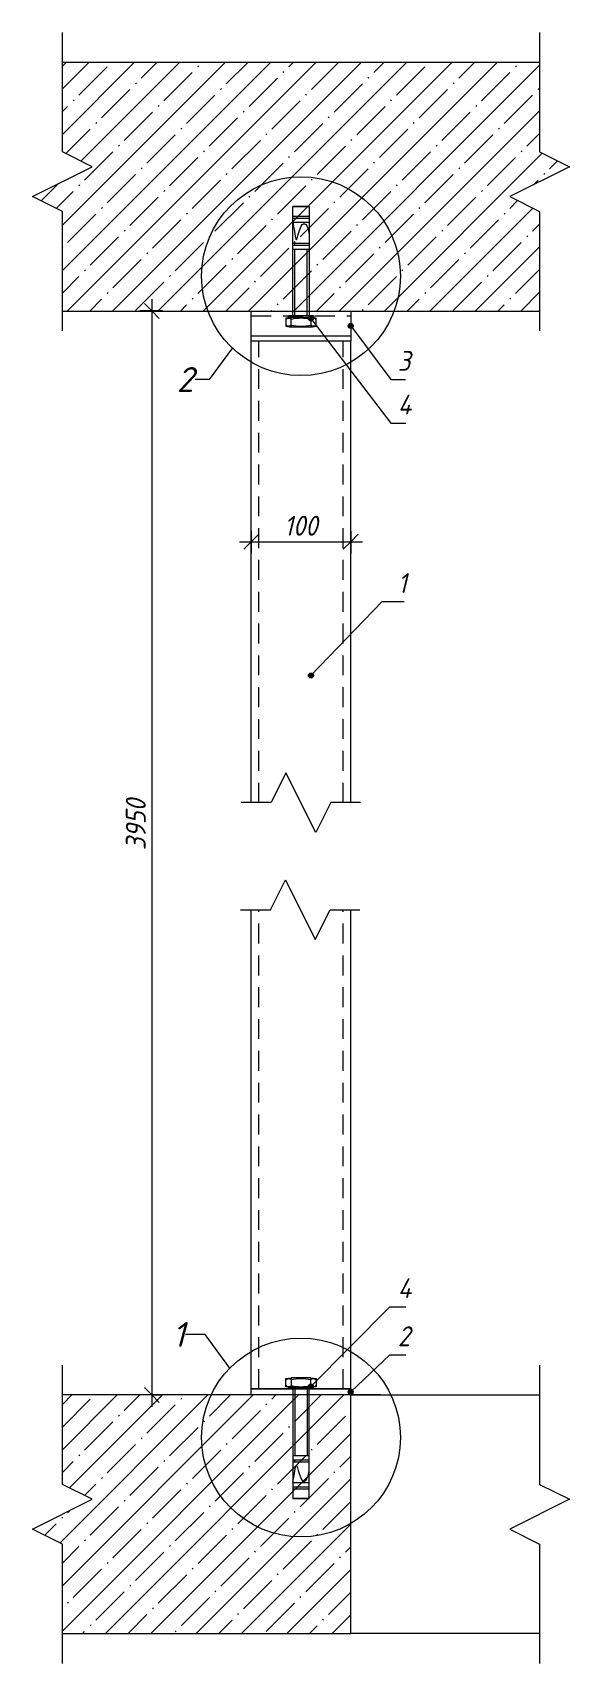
# Model space of a CAD drawing. Header units: millimetres. Extents: x 1525 to 46824, y -520 to 14115.
# Drawn here: x 43244 to 43784, y 10928 to 12568 of the extents above; entities that cross this region are included whole.
import ezdxf

# ---------------------------------------------------------------- set-up
doc = ezdxf.new("R2010")
doc.units = ezdxf.units.MM
doc.linetypes.add('200_ШТРИХ_ш1п0_6_', pattern=[32, 20, -12])
for name, color, linetype, lineweight in [('A-ANNO-DIMS', 7, 'Continuous', 9), ('A-ANNO-DIMS-10', 7, 'Continuous', 9), ('A-DETL-1', 7, 'Continuous', 5), ('A-DETL-2', 7, '200_ШТРИХ_ш1п0_6_', 5), ('A-DETL-GENF-1', 7, 'Continuous', 5), ('A-FLOR', 7, 'Continuous', 9), ('A-FLOR-FNSH-2', 7, 'Continuous', 20), ('A-FLOR-PATT-1', 7, 'Continuous', 5), ('A-GENM', 7, 'Continuous', 9), ('A-GENM-IDEN', 7, 'Continuous', 9), ('G-ANNO-TEXT', 7, 'Continuous', 9)]:
    doc.layers.add(name, color=color, linetype=linetype, lineweight=lineweight)
doc.styles.add('ISOCPEUR_I_3', font='isocpeui.ttf', dxfattribs={"width": 0.9, "height": 20})
doc.styles.add('ISOCPEUR_I_4', font='isocpeui.ttf', dxfattribs={"height": 25})
doc.dimstyles.new('ISO-2_0_0_9К_СРЕДНИЙ_1', dxfattribs={"dimscale": 304.8, "dimtxt": 19.919624, "dimasz": 0.049213, "dimexe": 0.03937, "dimexo": 0, "dimgap": 0, "dimtad": 1, "dimdec": 0, "dimzin": 0, "dimdsep": 46, "dimtxsty": 'ISOCPEUR_I_3', "dimblk1": 'OBLIQUE', "dimblk2": 'OBLIQUE', "dimsah": 1, "dimcen": 0.09, "dimdle": 0.03937, "dimazin": 0, "dimtfac": 1, "dimtdec": 4, "dimtix": 1, "dimtmove": 0, "dimatfit": 3, "dimfxl": 1, "dimtvp": 1, "dimtolj": 1, "dimtzin": 0, "dimarcsym": 2})
pattern_1 = [(45, (44601.772, 4305), (-22.80985, 22.80985), []), (45, (44624.582, 4305), (-22.80985, 22.80985), [40.322, -8.064, 1.341, -6.723])]

msp = doc.modelspace()

# ---------------------------------------------------------------- texts
at = {"layer": 'A-GENM-IDEN', "char_height": 20, "attachment_point": 1, "style": 'ISOCPEUR_I_3'}
for s, insert, width in [('\\fISOCPEUR|b0|i1|c204|p34|;\\W.9;3', (43610.95968, 12247.76598), 15.8734125), ('\\fISOCPEUR|b0|i1|c204|p34|;\\W.9;4', (43610.95968, 12203.76851), 18.7594875), ('\\fISOCPEUR|b0|i1|c204|p34|;\\W.9;1', (43610.95968, 12024.35974), 11.5443), ('\\fISOCPEUR|b0|i1|c204|p34|;\\W.9;4', (43610.95968, 11315.08963), 18.7594875), ('\\fISOCPEUR|b0|i1|c204|p34|;\\W.9;2', (43610.95968, 11266.75638), 15.8734125)]:
    msp.add_mtext(s, dxfattribs=dict(at, insert=insert, width=width))
at = {"layer": 'G-ANNO-TEXT', "char_height": 25, "attachment_point": 1, "style": 'ISOCPEUR_I_4'}
for s, insert, width in [('\\fISOCPEUR|b0|i1|c204|p34|;2', (43388.42128, 12231.58605), 22.44725), ('\\fISOCPEUR|b0|i1|c204|p34|;1', (43384.25302, 11271.09968), 16.03375)]:
    msp.add_mtext(s, dxfattribs=dict(at, insert=insert, width=width))

# ---------------------------------------------------------------- blocks, each defined once
blk = doc.blocks.new('Фахверк_Влож_Швеллер - Швеллер_Фахверка-33059327-АР1_1_Ф-33_3 эт_')
at = {"layer": 'A-GENM'}
for p, q in [((-5400, 12258), (-5300, 12258)), ((-5400, 11793.5), (-5400, 12258)), ((-5300, 11793.5), (-5300, 12258))]:
    blk.add_line(p, q, dxfattribs=at)
blk = doc.blocks.new('Фахверк_Влож_Полоса верхняя - Полоса верхняя_Фахверка-25545440-АР1_1_Ф-33_3 эт_')
at = {"layer": 'A-GENM'}
for p, q in [((-5400, 12263), (-5400, 12288)), ((-5300, 12288), (-5300, 12263)), ((-5400, 12258), (-5400, 12263)), ((-5400, 12263), (-5300, 12263)), ((-5400, 12258), (-5300, 12258)), ((-5300, 12263), (-5300, 12258))]:
    blk.add_line(p, q, dxfattribs=at)
blk = doc.blocks.new('DET_L_Линия разрыва1 - М10-27046020-АР1_1_Ф-33_3 эт_')
at = {"layer": 'A-DETL-GENF-1'}
for p, q in [((-5590, 12448), (-5590, 12568)), ((-5620, 12403), (-5560, 12433)), ((-5560, 12433), (-5590, 12448)), ((-5590, 12388), (-5620, 12403)), ((-5590, 12268), (-5590, 12388))]:
    blk.add_line(p, q, dxfattribs=at)
blk = doc.blocks.new('DET_L_Линия разрыва1 - М10-V24-АР1_1_Ф-33_3 эт_')
at = {"layer": 'A-DETL-GENF-1'}
for p, q in [((-5110, 12568), (-5110, 12448)), ((-5080, 12433), (-5140, 12403)), ((-5110, 12448), (-5080, 12433)), ((-5140, 12403), (-5110, 12388)), ((-5110, 12388), (-5110, 12268))]:
    blk.add_line(p, q, dxfattribs=at)
blk = doc.blocks.new('DET_L_Линия разрыва1 - М10-27045875-АР1_1_Ф-33_3 эт_')
at = {"layer": 'A-DETL-GENF-1'}
for p, q in [((-5365.1, 11823.5), (-5380.1, 11793.5)), ((-5335.1, 11763.5), (-5365.1, 11823.5)), ((-5380.1, 11793.5), (-5410.1, 11793.5)), ((-5320.1, 11793.5), (-5335.1, 11763.5)), ((-5290.1, 11793.5), (-5320.1, 11793.5))]:
    blk.add_line(p, q, dxfattribs=at)
blk = doc.blocks.new('AR_Отверстие прямоугольное _в плите_ - AR_Отверстие прямоугольное _в плите_-24547600-АР1_1_Ф-33_3 эт_')
at = {"layer": 'A-GENM'}
blk.add_line((-5270.1, 11197.8), (-5300, 11197.8), dxfattribs=at)
blk = doc.blocks.new('Фахверк_Влож_Швеллер - Швеллер_Фахверка-V25-АР1_1_Ф-33_3 эт_')
at = {"layer": 'A-GENM'}
for p, q in [((-5400, 11203.8), (-5400, 11685.8)), ((-5300, 11203.8), (-5300, 11685.8)), ((-5300, 11203.8), (-5400, 11203.8))]:
    blk.add_line(p, q, dxfattribs=at)
blk = doc.blocks.new('Фахверк_Влож_Полоса нижняя - Полоса_Фахверка-25539285-АР1_1_Ф-33_3 эт_')
at = {"layer": 'A-GENM'}
for p, q in [((-5400, 11197.8), (-5400, 11203.8)), ((-5400, 11203.8), (-5300, 11203.8)), ((-5300, 11203.8), (-5300, 11197.8))]:
    blk.add_line(p, q, dxfattribs=at)
blk = doc.blocks.new('DET_L_Линия разрыва1 - М10-27045885-АР1_1_Ф-33_3 эт_')
at = {"layer": 'A-DETL-GENF-1'}
for p, q in [((-5380.7, 11685.8), (-5365.7, 11715.8)), ((-5365.7, 11715.8), (-5335.7, 11655.8)), ((-5410.7, 11685.8), (-5380.7, 11685.8)), ((-5335.7, 11655.8), (-5320.7, 11685.8)), ((-5320.7, 11685.8), (-5290.7, 11685.8))]:
    blk.add_line(p, q, dxfattribs=at)
blk = doc.blocks.new('DIMBLOCK418-АР1_1_Ф-33_3 эт_')
at = {"layer": 'A-ANNO-DIMS-10'}
for p, q in [((43374.1, 12288), (43351.5, 12288)), ((43363.5, 12300), (43363.5, 11185.8)), ((43363.5, 12288), (43374.1, 12288)), ((43374.1, 11197.8), (43351.5, 11197.8)), ((43363.5, 11197.8), (43374.1, 11197.8))]:
    blk.add_line(p, q, dxfattribs=at)
at = {"layer": 'A-ANNO-DIMS-10', "lineweight": 20}
for p, q in [((43363.5, 12288), (43356, 12295.5)), ((43363.5, 12288), (43371, 12280.5)), ((43363.5, 11197.8), (43356, 11205.3)), ((43363.5, 11197.8), (43371, 11190.3))]:
    blk.add_line(p, q, dxfattribs=at)
at = {"layer": 'A-ANNO-DIMS-10', "color": 0, "insert": (43337.3, 11745.7), "char_height": 20, "width": 60.678, "attachment_point": 1, "rotation": 90, "line_spacing_factor": 1.149209, "style": 'ISOCPEUR_I_3'}
blk.add_mtext('3950', dxfattribs=at)
blk = doc.blocks.new('_Oblique')
at = {"color": 0, "linetype": 'ByBlock', "lineweight": -2}
blk.add_line((-0.5, -0.5), (0.5, 0.5), dxfattribs=at)
blk = doc.blocks.new('DIMBLOCK419-АР1_1_Ф-33_3 эт_')
at = {"layer": 'A-ANNO-DIMS-10'}
for p, q in [((43451.5, 12055.9), (43575.5, 12055.9)), ((43463.5, 12066.5), (43463.5, 12043.9)), ((43463.5, 12055.9), (43463.5, 12066.5)), ((43563.5, 12066.5), (43563.5, 12043.9)), ((43563.5, 12055.9), (43563.5, 12066.5))]:
    blk.add_line(p, q, dxfattribs=at)
at = {"layer": 'A-ANNO-DIMS-10', "lineweight": 20}
for p, q in [((43463.5, 12055.9), (43456, 12048.4)), ((43463.5, 12055.9), (43471, 12063.4)), ((43563.5, 12055.9), (43556, 12048.4)), ((43563.5, 12055.9), (43571, 12063.4))]:
    blk.add_line(p, q, dxfattribs=at)
at = {"layer": 'A-ANNO-DIMS-10', "color": 0, "insert": (43496.5, 12082), "char_height": 20, "width": 40.912, "attachment_point": 1, "line_spacing_factor": 1.149209, "style": 'ISOCPEUR_I_3'}
blk.add_mtext('100', dxfattribs=at)

# ---------------------------------------------------------------- dimensions: what is measured, and where the dimension line sits
at = {"layer": 'A-ANNO-DIMS'}
dim = msp.add_linear_dim(base=(43363.46333, 11197.76672), p1=(43374.06993, 12287.95516), p2=(43374.06993, 11197.76672), angle=90, dimstyle='ISO-2_0_0_9К_СРЕДНИЙ_1', override={"dimpost": '<>', "dimfxl": 1090.188431}, dxfattribs=at)
dim.commit()
dim.dimension.update_dxf_attribs({"geometry": 'DIMBLOCK418-АР1_1_Ф-33_3 эт_', "text_midpoint": (43353.46333, 11742.86094)})
dim = msp.add_linear_dim(base=(43563.51812, 12055.91882), p1=(43463.51812, 12066.52543), p2=(43563.51812, 12066.52543), dimstyle='ISO-2_0_0_9К_СРЕДНИЙ_1', override={"dimpost": '<>', "dimfxl": 100}, dxfattribs=at)
dim.commit()
dim.dimension.update_dxf_attribs({"geometry": 'DIMBLOCK419-АР1_1_Ф-33_3 эт_', "text_midpoint": (43513.51812, 12065.91882)})

# ---------------------------------------------------------------- hatches: boundary and pattern name
at = {"layer": 'A-FLOR-PATT-1'}
h = msp.add_hatch(dxfattribs=at)
h.set_pattern_fill('FP_15', color=256, style=0, pattern_type=2)
h.set_pattern_definition(pattern_1)
h.paths.add_polyline_path([(43753.51786, 12287.95505), (43753.51786, 12387.95516), (43723.51786, 12402.95516), (43783.51786, 12432.95516), (43753.51786, 12447.95516), (43753.51786, 12537.9549), (43273.51786, 12537.9549), (43273.51786, 12447.95516), (43303.51786, 12432.95516), (43243.51786, 12402.95516), (43273.51786, 12387.95516), (43273.51786, 12287.95505), (43723.51786, 12287.95505)], flags=0)
h = msp.add_hatch(dxfattribs=at)
h.set_pattern_fill('FP_15', color=256, style=0, pattern_type=2)
h.set_pattern_definition(pattern_1)
h.paths.add_polyline_path([(43273.51786, 10957.76655), (43563.51837, 10957.76655), (43563.51837, 11197.76644), (43273.51786, 11197.76644), (43273.51786, 11107.76672), (43303.51786, 11092.76672), (43243.51786, 11062.76672), (43273.51786, 11047.76672)], flags=0)
at = {"layer": 'A-GENM-IDEN'}
h = msp.add_hatch(color=256, dxfattribs=at)
edge = h.paths.add_edge_path(flags=0)
edge.add_arc((43523.51812, 12280.45516), 2.5, 0, 360)
h = msp.add_hatch(color=256, dxfattribs=at)
edge = h.paths.add_edge_path(flags=0)
edge.add_arc((43563.51812, 12272.95516), 2.5, 0, 360)
h = msp.add_hatch(color=256, dxfattribs=at)
edge = h.paths.add_edge_path(flags=0)
edge.add_arc((43523.51812, 11921.31993), 2.5, 0, 360)
h = msp.add_hatch(color=256, dxfattribs=at)
edge = h.paths.add_edge_path(flags=0)
edge.add_arc((43523.51812, 11206.26672), 2.5, 0, 360)
h = msp.add_hatch(color=256, dxfattribs=at)
edge = h.paths.add_edge_path(flags=0)
edge.add_arc((43563.51812, 11200.76672), 2.5, 0, 360)

# ---------------------------------------------------------------- linework, layer by layer
at = {"layer": 'A-DETL-1'}
for p, q in [((43521.78396, 12392.95516), (43505.25176, 12392.95516)), ((43505.25176, 12392.95516), (43521.78396, 12392.95516)), ((43505.25176, 12282.95516), (43505.25176, 12392.95516)), ((43521.78396, 12392.95516), (43521.78396, 12282.95516)), ((43505.25176, 12381.3084), (43521.78396, 12381.3084)), ((43505.25176, 12377.17535), (43521.78396, 12377.17535)), ((43506.22369, 12383.37492), (43520.81203, 12383.37492)), ((43505.25176, 12356.21242), (43521.78396, 12356.21242)), ((43505.25176, 12354.14589), (43521.78396, 12354.14589)), ((43507.31829, 12354.14589), (43507.31829, 12356.21242)), ((43507.40702, 12354.14589), (43507.40702, 12356.21242)), ((43505.25176, 12350.01284), (43521.78396, 12350.01284)), ((43507.36021, 12282.95516), (43507.36021, 12350.01284)), ((43519.67552, 12282.95516), (43519.67552, 12350.01284)), ((43503.59854, 12281.51935), (43498.10994, 12280.75049)), ((43498.10994, 12280.75049), (43498.10994, 12272.55721)), ((43498.10994, 12272.55721), (43503.59854, 12271.78835)), ((43500.84318, 12281.51935), (43500.84318, 12282.95516)), ((43526.19255, 12282.95516), (43500.84318, 12282.95516)), ((43526.19255, 12281.51935), (43500.84318, 12281.51935)), ((43503.59854, 12271.77088), (43503.59854, 12281.51935)), ((43523.43718, 12281.51935), (43503.59854, 12281.51935)), ((43523.43718, 12271.77088), (43503.59854, 12271.77088)), ((43507.97428, 12282.95516), (43510.01701, 12282.95516)), ((43528.92579, 12280.75049), (43523.43718, 12281.51935)), ((43523.43718, 12281.51935), (43523.43718, 12271.77088)), ((43523.43718, 12271.78835), (43528.92579, 12272.55721)), ((43526.19255, 12282.95516), (43526.19255, 12281.51935)), ((43528.92579, 12272.55721), (43528.92579, 12280.75049)), ((43498.10994, 11214.16467), (43503.59854, 11214.93353)), ((43498.10994, 11205.97139), (43498.10994, 11214.16467)), ((43503.59854, 11205.20253), (43498.10994, 11205.97139)), ((43526.19255, 11205.20253), (43500.84318, 11205.20253)), ((43500.84318, 11205.20253), (43500.84318, 11203.76672)), ((43526.19255, 11203.76672), (43500.84318, 11203.76672)), ((43523.43718, 11214.951), (43503.59854, 11214.951)), ((43503.59854, 11214.951), (43503.59854, 11205.20253)), ((43523.43718, 11205.20253), (43503.59854, 11205.20253)), ((43505.25176, 11203.76672), (43505.25176, 11093.76672)), ((43507.36021, 11203.76672), (43507.36021, 11136.70904)), ((43507.97428, 11203.76672), (43510.01701, 11203.76672)), ((43519.67552, 11203.76672), (43519.67552, 11136.70904)), ((43521.78396, 11093.76672), (43521.78396, 11203.76672)), ((43523.43718, 11205.20253), (43523.43718, 11214.951)), ((43523.43718, 11214.93353), (43528.92579, 11214.16467)), ((43528.92579, 11205.97139), (43523.43718, 11205.20253)), ((43526.19255, 11203.76672), (43526.19255, 11205.20253)), ((43528.92579, 11214.16467), (43528.92579, 11205.97139)), ((43505.25176, 11136.70904), (43521.78396, 11136.70904)), ((43505.25176, 11132.57599), (43521.78396, 11132.57599)), ((43505.25176, 11130.50947), (43521.78396, 11130.50947)), ((43507.31829, 11132.57599), (43507.31829, 11130.50947)), ((43507.40702, 11132.57599), (43507.40702, 11130.50947)), ((43505.25176, 11109.54653), (43521.78396, 11109.54653)), ((43505.25176, 11105.41348), (43521.78396, 11105.41348)), ((43521.78396, 11093.76672), (43505.25176, 11093.76672)), ((43505.25176, 11093.76672), (43521.78396, 11093.76672)), ((43506.22369, 11103.34696), (43520.81203, 11103.34696))]:
    msp.add_line(p, q, dxfattribs=at)
for centre in [(43513.51786, 12322.95516), (43513.51786, 11154.951)]:
    msp.add_circle(centre, 100, dxfattribs=at)
for centre, radius, start, end in [((43506.43236, 12382.01496), 1.37588, 98.72344894, 149.10051454), ((43520.60336, 12382.01496), 1.37588, 30.89948539, 81.27655106), ((43501.23879, 12276.21241), 4.22871, 56.08031185, 137.72360384), ((43501.23879, 12277.07782), 4.22871, 222.27639616, 303.91968815), ((43513.51786, 12237.79633), 42.8477, 76.61449587, 103.38550413), ((43513.51786, 12315.49391), 42.8477, 256.61449587, 283.38550413), ((43525.79693, 12276.21241), 4.22871, 42.27639616, 123.91968816), ((43525.79693, 12277.07782), 4.22871, 236.08031184, 317.72360384), ((43501.23879, 11209.64406), 4.22871, 56.08031185, 137.72360384), ((43501.23879, 11210.50947), 4.22871, 222.27639616, 303.91968815), ((43513.51786, 11171.22798), 42.8477, 76.61449587, 103.38550413), ((43513.51786, 11248.92556), 42.8477, 256.61449587, 283.38550413), ((43525.79693, 11209.64406), 4.22871, 42.27639616, 123.91968816), ((43525.79693, 11210.50947), 4.22871, 236.08031184, 317.72360384), ((43506.43236, 11104.70692), 1.37588, 210.89948546, 261.27655106), ((43520.60336, 11104.70692), 1.37588, 278.72344894, 329.10051461)]:
    msp.add_arc(centre, radius, start, end, dxfattribs=at)
for points in [[(43505.25176, 12377.17535), (43506.4316, 12372.45871), (43508.89355, 12347.00022), (43512.65462, 12384.47234), (43521.78396, 12372.48456), (43521.78396, 12361.48656)], [(43505.25176, 11109.54653), (43506.4316, 11114.26318), (43508.89355, 11139.72166), (43512.65462, 11102.24954), (43521.78396, 11114.23732), (43521.78396, 11125.23532)]]:
    msp.add_open_spline(points, degree=3, knots=[3.9471277548, 3.9471277548, 3.9471277548, 3.9471277548, 10.0959961781, 20.1294367149, 28.5838158581, 28.5838158581, 28.5838158581, 28.5838158581], dxfattribs=at)
at = {"layer": 'A-DETL-2'}
for p, q in [((43463.51812, 12282.95516), (43563.51812, 12282.95516)), ((43471.11812, 11793.53941), (43471.11812, 12257.95516)), ((43555.91812, 11793.53941), (43555.91812, 12257.95516)), ((43471.11812, 11203.76672), (43471.11812, 11685.80515)), ((43555.91812, 11203.76672), (43555.91812, 11685.80515))]:
    msp.add_line(p, q, dxfattribs=at)
at = {"layer": 'A-FLOR'}
for p, q in [((43563.51837, 11197.76672), (43753.51786, 11197.76672)), ((43753.51786, 10957.76672), (43563.51837, 10957.76672))]:
    msp.add_line(p, q, dxfattribs=at)
at = {"layer": 'A-FLOR-FNSH-2'}
for p, q in [((43753.51786, 12537.95516), (43273.51786, 12537.95516)), ((43273.51786, 12287.95516), (43753.51786, 12287.95516)), ((43563.51812, 11197.76672), (43273.51786, 11197.76672)), ((43563.51812, 10957.76672), (43563.51812, 11197.76672)), ((43273.51786, 10957.76672), (43563.51812, 10957.76672))]:
    msp.add_line(p, q, dxfattribs=at)
at = {"layer": 'A-GENM-IDEN'}
for p, q in [((43523.51812, 12280.45516), (43603.8101, 12175.15705)), ((43563.51812, 12272.95516), (43603.8101, 12219.15452)), ((43603.8101, 12219.15452), (43618.69186, 12219.15452)), ((43603.8101, 12175.15705), (43619.01468, 12175.15705)), ((43523.51812, 11921.31993), (43595.20067, 11995.74829)), ((43595.20067, 11995.74829), (43617.24116, 11995.74829)), ((43523.51812, 11206.26672), (43602.77418, 11286.47817)), ((43602.77418, 11286.47817), (43619.01468, 11286.47817)), ((43563.51812, 11200.76672), (43602.77418, 11238.14493)), ((43602.77418, 11238.14493), (43618.98925, 11238.14493))]:
    msp.add_line(p, q, dxfattribs=at)
for centre in [(43523.51812, 12280.45516), (43563.51812, 12272.95516), (43523.51812, 11921.31993), (43523.51812, 11206.26672), (43563.51812, 11200.76672)]:
    msp.add_circle(centre, 2.5, dxfattribs=at)
at = {"layer": 'G-ANNO-TEXT'}
for p, q in [((43444.57202, 12250.83297), (43421.11631, 12219.08605)), ((43421.11631, 12219.08605), (43406.94212, 12219.08605)), ((43416.94804, 11258.59968), (43397.48218, 11258.59968)), ((43441.84141, 11224.79782), (43416.94804, 11258.59968))]:
    msp.add_line(p, q, dxfattribs=at)

# ---------------------------------------------------------------- block references
at = {"layer": 'A-DETL-GENF-1'}
for name, p in [('DET_L_Линия разрыва1 - М10-27046020-АР1_1_Ф-33_3 эт_', (48863.51812, 0)), ('DET_L_Линия разрыва1 - М10-V24-АР1_1_Ф-33_3 эт_', (48863.51812, 0)), ('DET_L_Линия разрыва1 - М10-27045875-АР1_1_Ф-33_3 эт_', (48863.51812, 0)), ('DET_L_Линия разрыва1 - М10-27045885-АР1_1_Ф-33_3 эт_', (48863.51812, 0)), ('DET_L_Линия разрыва1 - М10-27046020-АР1_1_Ф-33_3 эт_', (48863.51812, -1340.18843)), ('DET_L_Линия разрыва1 - М10-V24-АР1_1_Ф-33_3 эт_', (48863.51812, -1340.18843))]:
    msp.add_blockref(name, p, dxfattribs=at)
at = {"layer": 'A-GENM'}
for name in ['Фахверк_Влож_Полоса верхняя - Полоса верхняя_Фахверка-25545440-АР1_1_Ф-33_3 эт_', 'Фахверк_Влож_Швеллер - Швеллер_Фахверка-33059327-АР1_1_Ф-33_3 эт_', 'Фахверк_Влож_Швеллер - Швеллер_Фахверка-V25-АР1_1_Ф-33_3 эт_', 'Фахверк_Влож_Полоса нижняя - Полоса_Фахверка-25539285-АР1_1_Ф-33_3 эт_', 'AR_Отверстие прямоугольное _в плите_ - AR_Отверстие прямоугольное _в плите_-24547600-АР1_1_Ф-33_3 эт_']:
    msp.add_blockref(name, (48863.51812, 0), dxfattribs=at)

msp.set_redraw_order([(e.dxf.handle, doc.entitydb.next_handle()) for e in msp.query("TEXT MTEXT ATTDEF DIMENSION ARC_DIMENSION")])  # texts and dimensions are drawn at this point

doc.saveas('drawing.dxf')
